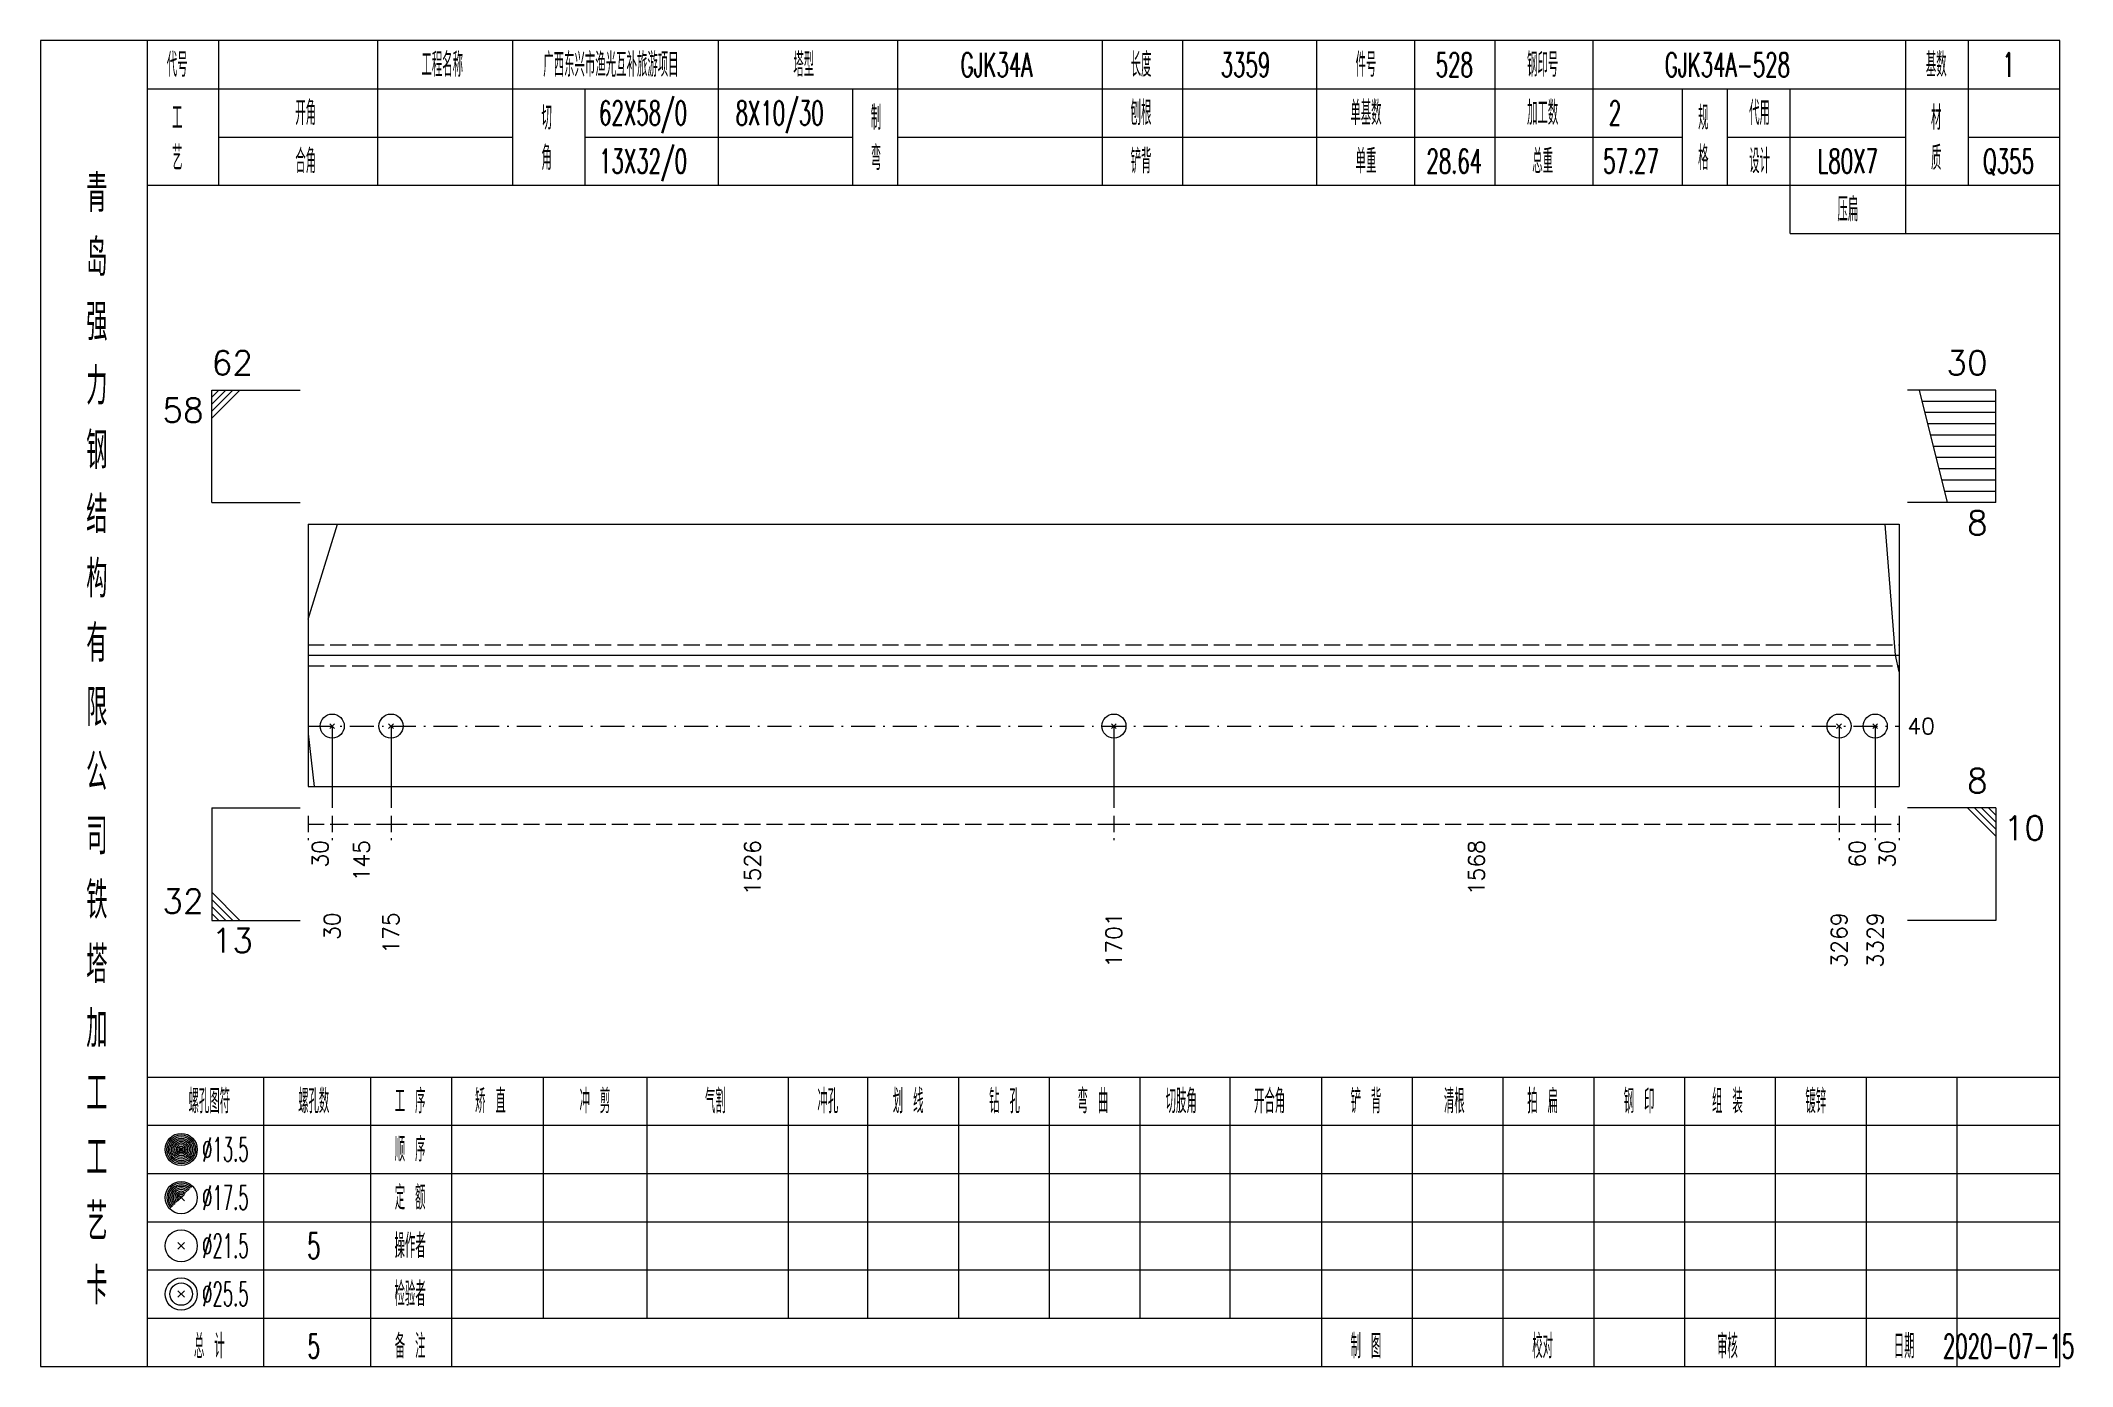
# Model space of a CAD drawing. Extents: x 0 to 2606, y -377 to 6479.
# Drawn here: x 1829.8 to 2082.7, y 4200 to 4365 of the extents above; entities that cross this region are included whole.
import ezdxf
from ezdxf.enums import TextEntityAlignment as Align

# ---------------------------------------------------------------- set-up
doc = ezdxf.new("R2010")
doc.units = 0
doc.header["$MEASUREMENT"] = 0
doc.linetypes.add('一点画线', pattern=[5.2, 3, -1, 0.2, -1])
doc.linetypes.add('虚线', pattern=[2.75, 2, -0.75])
doc.layers.get('0').update_dxf_attribs({"linetype": 'CONTINUOUS', "lineweight": 25})
doc.layers.add('1', color=7, linetype='CONTINUOUS', lineweight=25)
doc.layers.add('4', color=7, linetype='CONTINUOUS', lineweight=25)
doc.styles.get("Standard").update_dxf_attribs({"font": 'simplex.shx', "width": 0.7, "height": 3, "bigfont": 'gbhzfs.shx'})

msp = doc.modelspace()

# ---------------------------------------------------------------- texts
at = {"color": 7, "linetype": 'Continuous', "lineweight": 13}
msp.add_text('62', height=3, dxfattribs=at).set_placement((1851.1, 4322.5), align=Align.BOTTOM_LEFT)
for s, p in [('30', (2072.2, 4322.5)), ('8', (2072.2, 4270.5)), ('32', (1850.1, 4255.5))]:
    msp.add_text(s, height=3, dxfattribs=at).set_placement(p, align=Align.BOTTOM_RIGHT)
for s, p in [('58', (1850.1, 4320.5)), ('8', (2072.2, 4306.5))]:
    msp.add_text(s, height=3, dxfattribs=at).set_placement(p, align=Align.TOP_RIGHT)
msp.add_text('40', height=2, dxfattribs=at).set_placement((2062.2, 4279.69), align=Align.MIDDLE_LEFT)
for s, p in [('10', (2074.2, 4268.5)), ('13', (1851.1, 4254.5))]:
    msp.add_text(s, height=3, dxfattribs=at).set_placement(p, align=Align.TOP_LEFT)
at = {"color": 8, "linetype": 'Continuous', "lineweight": 9}
for s, p in [('30', (1864.6, 4265.5)), ('145', (1869.76, 4265.5)), ('1526', (1918.42, 4265.5)), ('1568', (2008.56, 4265.5)), ('60', (2055.95, 4265.5)), ('30', (2059.7, 4265.5))]:
    msp.add_text(s, height=2, rotation=90, dxfattribs=at).set_placement(p, align=Align.MIDDLE_RIGHT)
at = {"layer": '1', "color": 7, "linetype": 'Continuous', "lineweight": 13}
for s, p in [('30', (1866.1, 4256.5)), ('175', (1873.42, 4256.5)), ('1701', (1963.42, 4256.5)), ('3269', (2053.7, 4256.5)), ('3329', (2058.2, 4256.5))]:
    msp.add_text(s, height=2, rotation=90, dxfattribs=at).set_placement(p, align=Align.MIDDLE_RIGHT)
at = {"layer": '4', "color": 1, "linetype": 'Continuous', "lineweight": 13}
for s, height, width, p in [('代号', 3, 0.6, (1846.8, 4362)), ('工程名称', 3, 0.6, (1879.8, 4362)), ('广西东兴市渔光互补旅游项目', 3, 0.6, (1900.8, 4362)), ('塔型', 3, 0.6, (1924.8, 4362)), ('GJK34A', 3, 0.6, (1948.8, 4362)), ('长度', 3, 0.6, (1966.8, 4362)), ('3359', 3, 0.6, (1979.8, 4362)), ('件号', 3, 0.6, (1994.8, 4362)), ('528', 3, 0.6, (2005.8, 4362)), ('钢印号', 3, 0.6, (2016.8, 4362)), ('GJK34A-528', 3, 0.6, (2039.8, 4362)), ('基数', 3, 0.6, (2065.8, 4362)), ('1', 3, 0.6, (2074.8, 4362)), ('工', 3, 0.6, (1846.8, 4355.4)), ('开角', 3, 0.6, (1862.8, 4356)), ('切', 3, 0.6, (1892.8, 4355.4)), ('62X58/0', 3, 0.6, (1904.8, 4356)), ('8X10/30', 3, 0.6, (1921.8, 4356)), ('制', 3, 0.6, (1933.8, 4355.4)), ('刨根', 3, 0.6, (1966.8, 4356)), ('单基数', 3, 0.6, (1994.8, 4356)), ('加工数', 3, 0.6, (2016.8, 4356)), ('2', 3, 0.6, (2025.8, 4356)), ('规', 3, 0.6, (2036.8, 4355.4)), ('代用', 3, 0.6, (2043.8, 4356)), ('材', 3, 0.6, (2065.8, 4355.4)), ('艺', 3, 0.6, (1846.8, 4350.4)), ('合角', 3, 0.6, (1862.8, 4350)), ('角', 3, 0.6, (1892.8, 4350.4)), ('13X32/0', 3, 0.6, (1904.8, 4350)), ('弯', 3, 0.6, (1933.8, 4350.4)), ('铲背', 3, 0.6, (1966.8, 4350)), ('单重', 3, 0.6, (1994.8, 4350)), ('28.64', 3, 0.6, (2005.8, 4350)), ('总重', 3, 0.6, (2016.8, 4350)), ('57.27', 3, 0.6, (2027.8, 4350)), ('格', 3, 0.6, (2036.8, 4350.4)), ('设计', 3, 0.6, (2043.8, 4350)), ('L80X7', 3, 0.6, (2054.8, 4350)), ('质', 3, 0.6, (2065.8, 4350.4)), ('Q355', 3, 0.6, (2074.8, 4350)), ('青', 4.6, 0.8, (1836.8, 4346)), ('压扁', 3, 0.6, (2054.8, 4344)), ('岛', 4.6, 0.8, (1836.8, 4338)), ('强', 4.6, 0.8, (1836.8, 4330)), ('力', 4.6, 0.8, (1836.8, 4322)), ('钢', 4.6, 0.8, (1836.8, 4314)), ('结', 4.6, 0.8, (1836.8, 4306)), ('构', 4.6, 0.8, (1836.8, 4298)), ('有', 4.6, 0.8, (1836.8, 4290)), ('限', 4.6, 0.8, (1836.8, 4282)), ('公', 4.6, 0.8, (1836.8, 4274)), ('司', 4.6, 0.8, (1836.8, 4266)), ('铁', 4.6, 0.8, (1836.8, 4258)), ('塔', 4.6, 0.8, (1836.8, 4250)), ('加', 4.6, 0.8, (1836.8, 4242)), ('工', 4.6, 0.8, (1836.8, 4234)), ('螺孔图符', 3, 0.6, (1850.8, 4233)), ('螺孔数', 3, 0.6, (1863.8, 4233)), ('工 序', 3, 0.6, (1875.8, 4233)), ('矫 直', 3, 0.6, (1885.8, 4233)), ('冲 剪', 3, 0.6, (1898.8, 4233)), ('气割', 3, 0.6, (1913.8, 4233)), ('冲孔', 3, 0.6, (1927.8, 4233)), ('划 线', 3, 0.6, (1937.8, 4233)), ('钻 孔', 3, 0.6, (1949.8, 4233)), ('弯 曲', 3, 0.6, (1960.8, 4233)), ('切肢角', 3, 0.6, (1971.8, 4233)), ('开合角', 3, 0.6, (1982.8, 4233)), ('铲 背', 3, 0.6, (1994.8, 4233)), ('清根', 3, 0.6, (2005.8, 4233)), ('拍 扁', 3, 0.6, (2016.8, 4233)), ('钢 印', 3, 0.6, (2028.8, 4233)), ('组 装', 3, 0.6, (2039.8, 4233)), ('镀锌', 3, 0.6, (2050.8, 4233)), ('工', 4.6, 0.8, (1836.8, 4226)), ('%%C13.5', 3, 0.5, (1852.8, 4227)), ('顺 序', 3, 0.6, (1875.8, 4227)), ('%%C17.5', 3, 0.5, (1852.8, 4221)), ('定 额', 3, 0.6, (1875.8, 4221)), ('艺', 4.6, 0.8, (1836.8, 4218)), ('操作者', 3, 0.6, (1875.8, 4215)), ('%%C21.5', 3, 0.5, (1852.8, 4215)), ('5', 3.2, 0.6, (1863.8, 4215)), ('卡', 4.6, 0.8, (1836.8, 4210)), ('%%C25.5', 3, 0.5, (1852.8, 4209)), ('检验者', 3, 0.6, (1875.8, 4209)), ('总 计', 3, 0.6, (1850.8, 4202.5)), ('5', 3, 0.6, (1863.8, 4202.5)), ('备 注', 3, 0.6, (1875.8, 4202.5)), ('制 图', 3, 0.6, (1994.8, 4202.5)), ('校对', 3, 0.6, (2016.8, 4202.5)), ('审核', 3, 0.6, (2039.8, 4202.5)), ('日期', 3, 0.6, (2061.8, 4202.5)), ('2020-07-15', 3, 0.6, (2074.8, 4202.5))]:
    msp.add_text(s, height=height, dxfattribs=dict(at, width=width)).set_placement(p, align=Align.MIDDLE_CENTER)

# ---------------------------------------------------------------- linework, layer by layer
at = {"color": 7, "linetype": 'Continuous', "lineweight": 13}
for p, q in [((1851.1, 4321.5), (1862.1, 4321.5)), ((1851.1, 4307.5), (1851.1, 4321.5)), ((1851.97, 4321.5), (1851.1, 4320.62)), ((1852.85, 4321.5), (1851.1, 4319.75)), ((1853.72, 4321.5), (1851.1, 4318.88)), ((1854.6, 4321.5), (1851.1, 4318)), ((2073.2, 4321.5), (2062.2, 4321.5)), ((2067.2, 4307.5), (2063.7, 4321.5)), ((2073.2, 4307.5), (2073.2, 4321.5)), ((2073.2, 4320.1), (2064.05, 4320.1)), ((2073.2, 4318.7), (2064.4, 4318.7)), ((2073.2, 4317.3), (2064.75, 4317.3)), ((2073.2, 4315.9), (2065.1, 4315.9)), ((2073.2, 4314.5), (2065.45, 4314.5)), ((2073.2, 4313.1), (2065.8, 4313.1)), ((2073.2, 4311.7), (2066.15, 4311.7)), ((2073.2, 4310.3), (2066.5, 4310.3)), ((2073.2, 4308.9), (2066.85, 4308.9)), ((1851.1, 4307.5), (1862.1, 4307.5)), ((2073.2, 4307.5), (2062.2, 4307.5)), ((1863.1, 4292.99), (1866.76, 4304.81)), ((2060.73, 4288.5), (2059.43, 4304.81)), ((2061.2, 4286.46), (2060.73, 4288.5)), ((1863.1, 4278.71), (1863.87, 4272.19)), ((1866.1, 4279.69), (1866.1, 4269.5)), ((1873.42, 4279.69), (1873.42, 4269.5)), ((1963.42, 4279.69), (1963.42, 4269.5)), ((2053.7, 4279.69), (2053.7, 4269.5)), ((2058.2, 4279.69), (2058.2, 4269.5)), ((1851.1, 4269.5), (1862.1, 4269.5)), ((1851.1, 4269.5), (1851.1, 4255.5)), ((2073.2, 4269.5), (2062.2, 4269.5)), ((2069.7, 4269.5), (2073.2, 4266)), ((2070.57, 4269.5), (2073.2, 4266.88)), ((2071.45, 4269.5), (2073.2, 4267.75)), ((2072.32, 4269.5), (2073.2, 4268.62)), ((2073.2, 4269.5), (2073.2, 4255.5)), ((1854.6, 4255.5), (1851.1, 4259)), ((1853.72, 4255.5), (1851.1, 4258.12)), ((1852.85, 4255.5), (1851.1, 4257.25)), ((1851.97, 4255.5), (1851.1, 4256.38)), ((1851.1, 4255.5), (1862.1, 4255.5)), ((2073.2, 4255.5), (2062.2, 4255.5))]:
    msp.add_line(p, q, dxfattribs=at)
at = {"color": 7, "linetype": 'Continuous', "lineweight": 18}
for p, q in [((1863.1, 4304.81), (1863.1, 4272.19)), ((1863.1, 4304.81), (2061.2, 4304.81)), ((2061.2, 4304.81), (2061.2, 4272.19)), ((1863.1, 4288.5), (2061.2, 4288.5))]:
    msp.add_line(p, q, dxfattribs=at)
at = {"color": 1, "linetype": '虚线', "lineweight": 18}
for p, q in [((1863.1, 4289.81), (2061.2, 4289.81)), ((1863.1, 4287.19), (2061.2, 4287.19))]:
    msp.add_line(p, q, dxfattribs=at)
at = {"color": 3, "linetype": '一点画线', "lineweight": 13}
msp.add_line((1863.1, 4279.69), (2061.2, 4279.69), dxfattribs=at)
at = {"color": 8, "linetype": '虚线', "lineweight": 9}
for p, q in [((1863.1, 4268.5), (1863.1, 4265.5)), ((1863.1, 4267.5), (1866.1, 4267.5)), ((1866.1, 4268.5), (1866.1, 4265.5)), ((1866.1, 4268.5), (1866.1, 4265.5)), ((1866.1, 4267.5), (1873.42, 4267.5)), ((1873.42, 4268.5), (1873.42, 4265.5)), ((1873.42, 4268.5), (1873.42, 4265.5)), ((1873.42, 4267.5), (1963.42, 4267.5)), ((1963.42, 4268.5), (1963.42, 4265.5)), ((1963.42, 4268.5), (1963.42, 4265.5)), ((1963.42, 4267.5), (2053.7, 4267.5)), ((2053.7, 4268.5), (2053.7, 4265.5)), ((2053.7, 4268.5), (2053.7, 4265.5)), ((2053.7, 4267.5), (2058.2, 4267.5)), ((2058.2, 4268.5), (2058.2, 4265.5)), ((2058.2, 4268.5), (2058.2, 4265.5)), ((2058.2, 4267.5), (2061.2, 4267.5)), ((2061.2, 4268.5), (2061.2, 4265.5))]:
    msp.add_line(p, q, dxfattribs=at)
at = {"layer": '1', "color": 7, "linetype": 'Continuous', "lineweight": 13}
for p, q in [((1865.8, 4279.39), (1866.4, 4279.99)), ((1866.4, 4279.39), (1865.8, 4279.99)), ((1873.12, 4279.39), (1873.72, 4279.99)), ((1873.72, 4279.39), (1873.12, 4279.99)), ((1963.12, 4279.39), (1963.72, 4279.99)), ((1963.72, 4279.39), (1963.12, 4279.99)), ((2053.4, 4279.39), (2054, 4279.99)), ((2054, 4279.39), (2053.4, 4279.99)), ((2057.9, 4279.39), (2058.5, 4279.99)), ((2058.5, 4279.39), (2057.9, 4279.99))]:
    msp.add_line(p, q, dxfattribs=at)
at = {"layer": '1', "color": 7, "linetype": 'Continuous', "lineweight": 18}
msp.add_line((1863.1, 4272.19), (2061.2, 4272.19), dxfattribs=at)
at = {"layer": '1', "color": 7, "linetype": 'Continuous', "lineweight": 13}
for centre in [(1866.1, 4279.69), (1873.42, 4279.69), (1963.42, 4279.69), (2053.7, 4279.69), (2058.2, 4279.69)]:
    msp.add_circle(centre, 1.5, dxfattribs=at)
at = {"layer": '4', "color": 1, "linetype": 'Continuous', "lineweight": 18}
for p, q in [((1843.1, 4200), (1843.1, 4365)), ((1852, 4347), (1852, 4365)), ((1871.8, 4347), (1871.8, 4365)), ((1888.6, 4347), (1888.6, 4365)), ((1914.2, 4347), (1914.2, 4365)), ((1936.5, 4347), (1936.5, 4365)), ((1962, 4347), (1962, 4365)), ((1972, 4347), (1972, 4365)), ((1988.7, 4347), (1988.7, 4365)), ((2000.9, 4347), (2000.9, 4365)), ((2010.9, 4347), (2010.9, 4365)), ((2023.1, 4347), (2023.1, 4365)), ((2062, 4341), (2062, 4365)), ((2069.8, 4347), (2069.8, 4365)), ((1843.1, 4359), (2081.2, 4359)), ((1897.6, 4347), (1897.6, 4359)), ((1930.9, 4347), (1930.9, 4359)), ((2034.2, 4347), (2034.2, 4359)), ((2039.8, 4347), (2039.8, 4359)), ((2047.6, 4341), (2047.6, 4359)), ((1852, 4353), (1888.6, 4353)), ((1897.6, 4353), (1930.9, 4353)), ((1936.5, 4353), (2034.2, 4353)), ((2039.8, 4353), (2062, 4353)), ((2069.8, 4353), (2081.2, 4353)), ((1843.1, 4347), (2081.2, 4347)), ((2047.6, 4341), (2081.2, 4341)), ((1843.1, 4236), (2081.2, 4236)), ((1857.6, 4200), (1857.6, 4236)), ((1870.9, 4200), (1870.9, 4236)), ((1881, 4200), (1881, 4236)), ((1892.4, 4206), (1892.4, 4236)), ((1905.3, 4206), (1905.3, 4236)), ((1922.9, 4206), (1922.9, 4236)), ((1932.8, 4206), (1932.8, 4236)), ((1944.1, 4206), (1944.1, 4236)), ((1955.4, 4206), (1955.4, 4236)), ((1966.7, 4206), (1966.7, 4236)), ((1977.9, 4206), (1977.9, 4236)), ((1989.3, 4206), (1989.3, 4236)), ((2000.6, 4206), (2000.6, 4236)), ((2011.9, 4206), (2011.9, 4236)), ((2023.2, 4206), (2023.2, 4236)), ((2034.5, 4206), (2034.5, 4236)), ((2045.8, 4206), (2045.8, 4236)), ((2057.1, 4206), (2057.1, 4236)), ((2068.4, 4206), (2068.4, 4236)), ((1843.1, 4230), (2081.2, 4230)), ((1843.1, 4224), (2081.2, 4224)), ((1843.1, 4218), (2081.2, 4218)), ((1843.1, 4212), (2081.2, 4212)), ((1843.1, 4206), (2081.2, 4206)), ((1989.3, 4200), (1989.3, 4206)), ((2000.6, 4200), (2000.6, 4206)), ((2011.9, 4200), (2011.9, 4206)), ((2023.2, 4200), (2023.2, 4206)), ((2034.5, 4200), (2034.5, 4206)), ((2045.8, 4200), (2045.8, 4206)), ((2057.1, 4200), (2057.1, 4206)), ((2068.4, 4200), (2068.4, 4206))]:
    msp.add_line(p, q, dxfattribs=at)
at = {"layer": '4', "color": 7, "linetype": 'Continuous', "lineweight": 13}
for p, q in [((1847.1, 4226.8), (1847.5, 4227.2)), ((1847.5, 4226.8), (1847.1, 4227.2)), ((1846.9, 4214.6), (1847.7, 4215.4)), ((1847.7, 4214.6), (1846.9, 4215.4)), ((1846.9, 4208.6), (1847.7, 4209.4)), ((1847.7, 4208.6), (1846.9, 4209.4))]:
    msp.add_line(p, q, dxfattribs=at)
at = {"layer": '4', "color": 7, "linetype": 'Continuous', "lineweight": 0}
for p, q in [((1846.9, 4220.6), (1847.7, 4221.4)), ((1846.9, 4221.4), (1847.7, 4220.6))]:
    msp.add_line(p, q, dxfattribs=at)
at = {"layer": '4', "color": 1, "linetype": 'Continuous', "lineweight": 18}
msp.add_lwpolyline([(1829.8, 4365), (1829.8, 4200), (2081.2, 4200), (2081.2, 4365)], close=True, dxfattribs=at)
at = {"layer": '4', "color": 7, "linetype": 'Continuous', "lineweight": 13}
for centre, radius in [((1847.3, 4227), 2), ((1847.3, 4227), 1.8), ((1847.3, 4227), 1.6), ((1847.3, 4227), 1.4), ((1847.3, 4227), 1.2), ((1847.3, 4227), 1), ((1847.3, 4227), 0.8), ((1847.3, 4227), 0.6), ((1847.3, 4227), 0.4), ((1847.3, 4227), 0.2), ((1847.3, 4221), 2), ((1847.3, 4215), 2), ((1847.3, 4209), 2), ((1847.3, 4209), 1.4)]:
    msp.add_circle(centre, radius, dxfattribs=at)
for radius in [1.8, 1.6, 1.4, 1.2, 1, 0.8, 0.6, 0.4, 0.2]:
    msp.add_arc((1847.3, 4221), radius, 45, 225, dxfattribs=at)

msp.set_redraw_order([(e.dxf.handle, doc.entitydb.next_handle()) for e in msp.query("TEXT MTEXT ATTDEF DIMENSION ARC_DIMENSION")])  # texts and dimensions are drawn at this point

doc.saveas('drawing.dxf')
